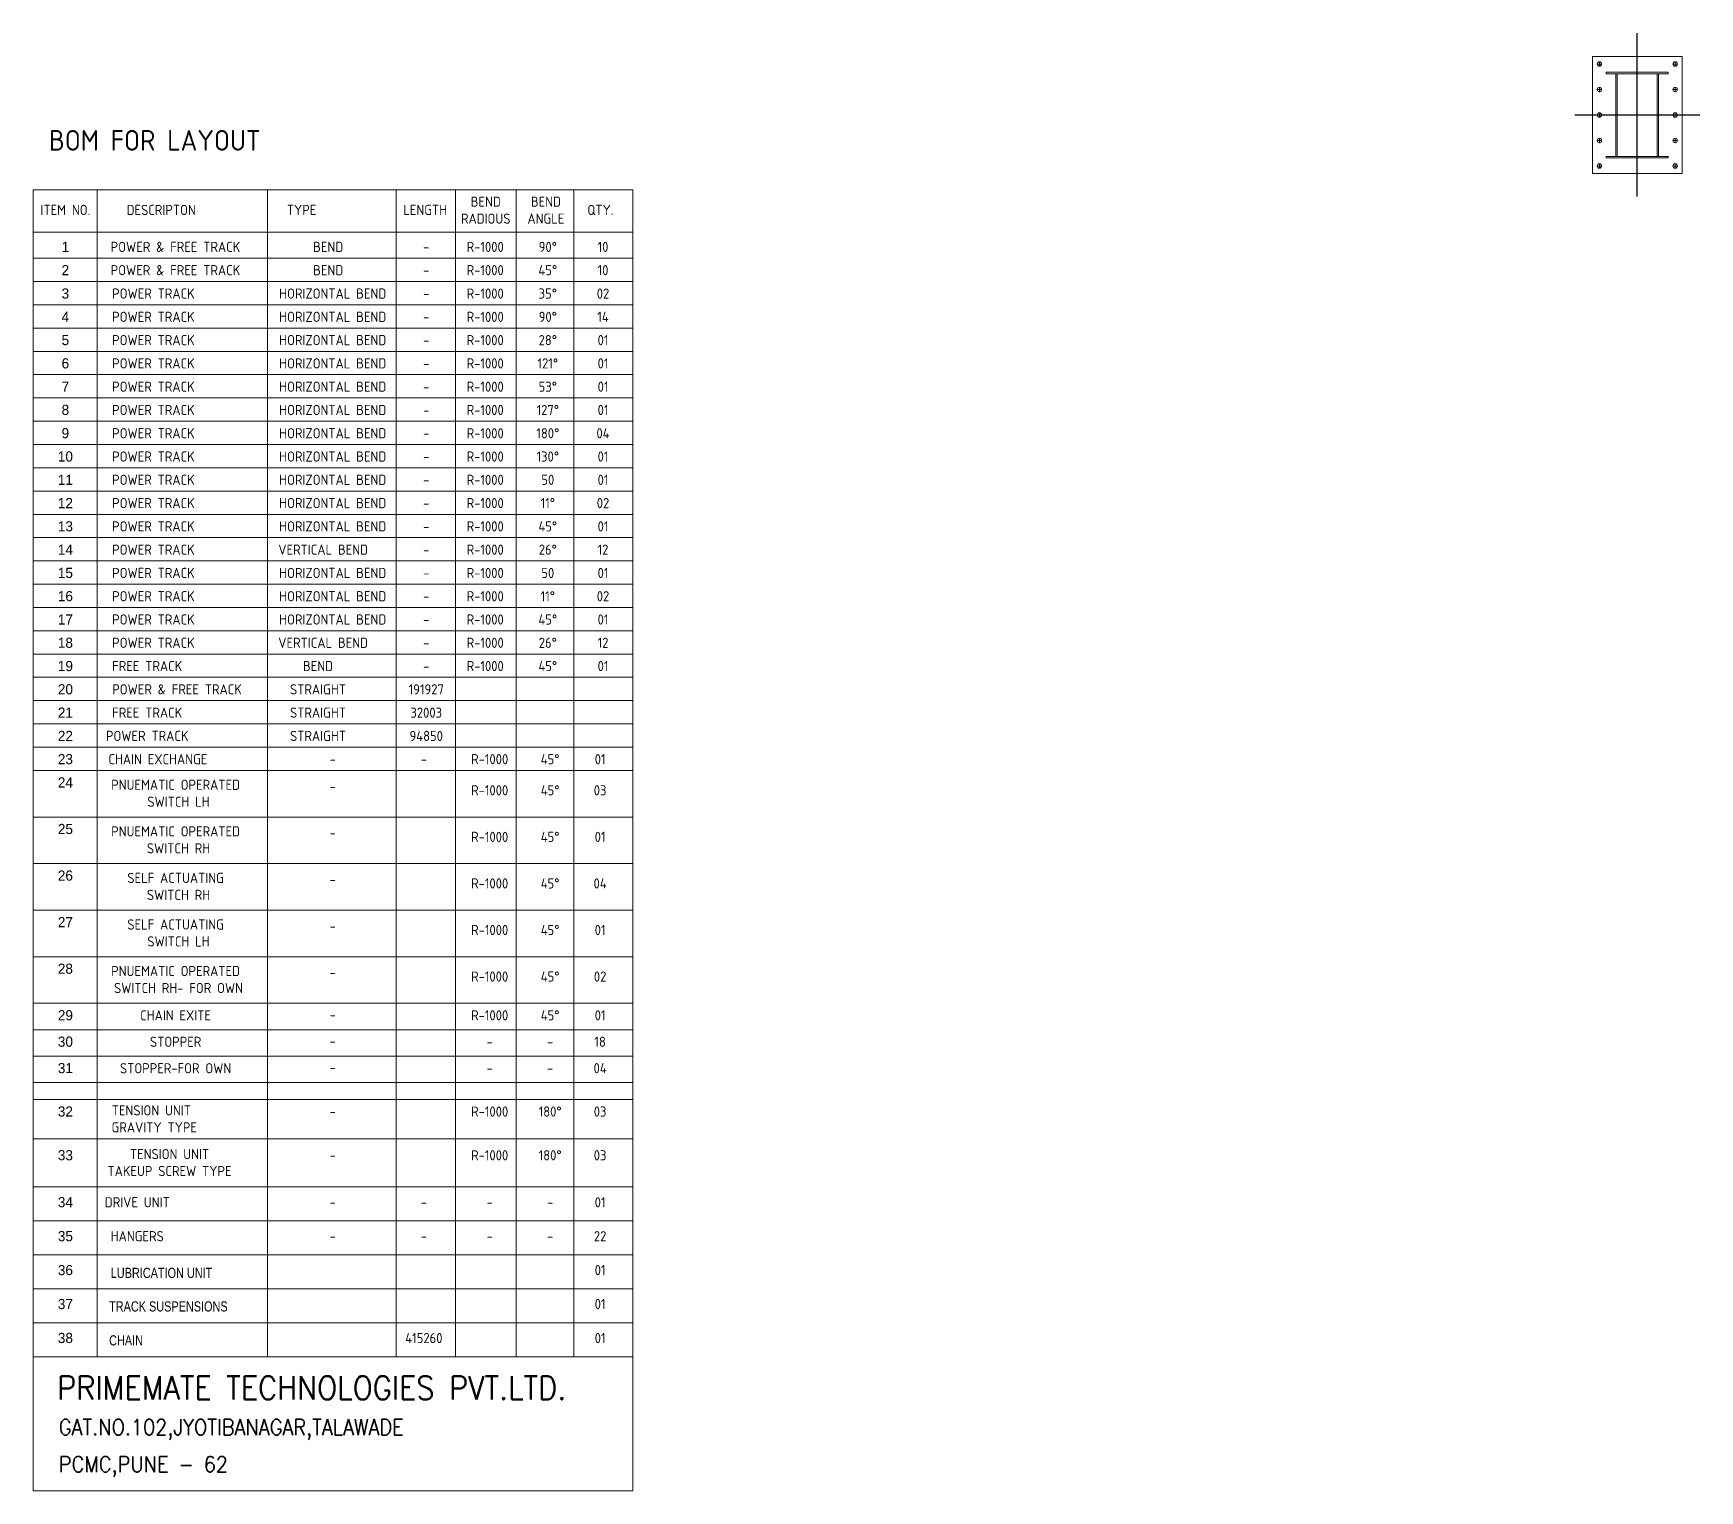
# Model space of a CAD drawing. Header units: inches. Extents: x 702888 to 852715, y 9845 to 271320.
# Drawn here: x 734610 to 746700, y 61179 to 71752 of the extents above; entities that cross this region are included whole.
import ezdxf

# ---------------------------------------------------------------- set-up
doc = ezdxf.new("R2010")
doc.units = ezdxf.units.IN
doc.header["$MEASUREMENT"] = 0
doc.layers.get('0').update_dxf_attribs({"lineweight": 5})
doc.layers.add('chain', color=2, linetype='Continuous', lineweight=5)
doc.layers.add('p7', color=253, linetype='Continuous', lineweight=5)
doc.layers.add('DÜNN', color=1, linetype='Continuous')
doc.styles.add('ROMANS', font='romans.shx', dxfattribs={"width": 0.9})

msp = doc.modelspace()

# ---------------------------------------------------------------- texts
at = {"color": 140, "width": 0.8}
for s, p in [('LUBRICATION UNIT', (735172.375, 62721.999)), ('TRACK SUSPENSIONS ', (735160.429, 62478.586)), ('CHAIN', (735160.429, 62232.327))]:
    msp.add_text(s, height=73.7767, dxfattribs=at).set_placement(p)
at = {"color": 140, "attachment_point": 5}
for s, insert, char_height in [('{\\Fisocp|c0;BOM FOR LAYOUT}', (735491.703, 70975.011), 150), ('{\\Fisocp|c0;ITEM NO.}', (734843.13, 70470.427), 73.7767), ('{\\Fisocp|c0;DESCRIPTON}', (735538.268, 70470.427), 73.7767), ('{\\Fisocp|c0;TYPE}', (736556.536, 70470.427), 73.7767), ('{\\Fisocp|c0;LENGTH}', (737453.356, 70470.427), 73.7767), ('{\\Fisocp|c0;BEND \\PRADIOUS}', (737892.676, 70468.751), 73.7767), ('{\\Fisocp|c0;BEND \\PANGLE}', (738329.09, 70468.751), 73.7767), ('{\\Fisocp|c0;QTY.}', (738724.761, 70470.427), 73.7767), ('{\\Fisocp|c0;POWER & FREE TRACK}', (735641.759, 70202.199), 73.7767), ('{\\Fisocp|c0;BEND}', (736749.604, 70202.199), 73.7767), ('{\\Fisocp|c0;R-1000}', (737888.779, 70202.199), 73.7767), ('{\\Fisocp|c0;90%%D}', (738343.021, 70202.199), 73.7767), ('{\\Fisocp|c0;10}', (738743.532, 70202.199), 73.7767), ('{\\Fisocp|c0;-}', (737461.02, 70202.199), 73.7767), ('{\\Fisocp|c0;POWER & FREE TRACK}', (735641.759, 70033.289), 73.7767), ('{\\Fisocp|c0;BEND}', (736749.604, 70033.289), 73.7767), ('{\\Fisocp|c0;-}', (737461.02, 70033.289), 73.7767), ('{\\Fisocp|c0;R-1000}', (737888.779, 70033.289), 73.7767), ('{\\Fisocp|c0;45%%D}', (738343.021, 70033.289), 73.7767), ('{\\Fisocp|c0;10}', (738743.532, 70033.289), 73.7767), ('{\\Fisocp|c0;POWER TRACK}', (735481.713, 69863.641), 73.7767), ('{\\Fisocp|c0;HORIZONTAL BEND}', (736782.503, 69863.641), 73.7767), ('{\\Fisocp|c0;R-1000}', (737888.779, 69863.641), 73.7767), ('{\\Fisocp|c0;35%%D}', (738343.021, 69863.641), 73.7767), ('{\\Fisocp|c0;02}', (738743.532, 69863.641), 73.7767), ('{\\Fisocp|c0;-}', (737461.02, 69863.641), 73.7767), ('{\\Fisocp|c0;POWER TRACK}', (735481.713, 69694.731), 73.7767), ('{\\Fisocp|c0;HORIZONTAL BEND}', (736782.503, 69694.731), 73.7767), ('{\\Fisocp|c0;-}', (737461.02, 69694.731), 73.7767), ('{\\Fisocp|c0;R-1000}', (737888.779, 69694.731), 73.7767), ('{\\Fisocp|c0;90%%D}', (738343.021, 69694.731), 73.7767), ('{\\Fisocp|c0;14}', (738743.532, 69694.731), 73.7767), ('{\\Fisocp|c0;POWER TRACK}', (735481.713, 69525.822), 73.7767), ('{\\Fisocp|c0;HORIZONTAL BEND}', (736782.503, 69525.822), 73.7767), ('{\\Fisocp|c0;-}', (737461.02, 69525.822), 73.7767), ('{\\Fisocp|c0;R-1000}', (737888.779, 69525.822), 73.7767), ('{\\Fisocp|c0;28%%D}', (738343.021, 69525.822), 73.7767), ('{\\Fisocp|c0;01}', (738743.532, 69525.822), 73.7767), ('{\\Fisocp|c0;POWER TRACK}', (735481.713, 69356.913), 73.7767), ('{\\Fisocp|c0;HORIZONTAL BEND}', (736782.503, 69356.913), 73.7767), ('{\\Fisocp|c0;R-1000}', (737888.779, 69356.913), 73.7767), ('{\\Fisocp|c0;121%%D}', (738343.021, 69356.913), 73.7767), ('{\\Fisocp|c0;01}', (738743.532, 69356.913), 73.7767), ('{\\Fisocp|c0;-}', (737461.02, 69356.913), 73.7767), ('{\\Fisocp|c0;POWER TRACK}', (735481.713, 69188.003), 73.7767), ('{\\Fisocp|c0;HORIZONTAL BEND}', (736782.503, 69188.003), 73.7767), ('{\\Fisocp|c0;-}', (737461.02, 69188.003), 73.7767), ('{\\Fisocp|c0;R-1000}', (737888.779, 69188.003), 73.7767), ('{\\Fisocp|c0;53%%D}', (738343.021, 69188.003), 73.7767), ('{\\Fisocp|c0;01}', (738743.532, 69188.003), 73.7767), ('{\\Fisocp|c0;POWER TRACK}', (735481.713, 69019.094), 73.7767), ('{\\Fisocp|c0;HORIZONTAL BEND}', (736782.503, 69019.094), 73.7767), ('{\\Fisocp|c0;R-1000}', (737888.779, 69019.094), 73.7767), ('{\\Fisocp|c0;127%%D}', (738343.021, 69019.094), 73.7767), ('{\\Fisocp|c0;01}', (738743.532, 69019.094), 73.7767), ('{\\Fisocp|c0;-}', (737461.02, 69019.094), 73.7767), ('{\\Fisocp|c0;POWER TRACK}', (735481.713, 68850.185), 73.7767), ('{\\Fisocp|c0;HORIZONTAL BEND}', (736782.503, 68850.185), 73.7767), ('{\\Fisocp|c0;-}', (737461.02, 68850.185), 73.7767), ('{\\Fisocp|c0;R-1000}', (737888.779, 68850.185), 73.7767), ('{\\Fisocp|c0;180%%D}', (738343.021, 68850.185), 73.7767), ('{\\Fisocp|c0;04}', (738743.532, 68850.185), 73.7767), ('{\\Fisocp|c0;POWER TRACK}', (735481.713, 68681.275), 73.7767), ('{\\Fisocp|c0;HORIZONTAL BEND}', (736782.503, 68681.275), 73.7767), ('{\\Fisocp|c0;-}', (737461.02, 68681.275), 73.7767), ('{\\Fisocp|c0;R-1000}', (737888.779, 68681.275), 73.7767), ('{\\Fisocp|c0;130%%D}', (738343.021, 68681.275), 73.7767), ('{\\Fisocp|c0;01}', (738743.532, 68681.275), 73.7767), ('{\\Fisocp|c0;POWER TRACK}', (735481.713, 68512.366), 73.7767), ('{\\Fisocp|c0;HORIZONTAL BEND}', (736782.503, 68512.366), 73.7767), ('{\\Fisocp|c0;R-1000}', (737888.779, 68512.366), 73.7767), ('{\\Fisocp|c0;50}', (738343.021, 68512.366), 73.7767), ('{\\Fisocp|c0;01}', (738743.532, 68512.366), 73.7767), ('{\\Fisocp|c0;-}', (737461.02, 68512.366), 73.7767), ('{\\Fisocp|c0;POWER TRACK}', (735481.713, 68343.457), 73.7767), ('{\\Fisocp|c0;HORIZONTAL BEND}', (736782.503, 68343.457), 73.7767), ('{\\Fisocp|c0;-}', (737461.02, 68343.457), 73.7767), ('{\\Fisocp|c0;R-1000}', (737888.779, 68343.457), 73.7767), ('{\\Fisocp|c0;11%%D}', (738343.021, 68343.457), 73.7767), ('{\\Fisocp|c0;02}', (738743.532, 68343.457), 73.7767), ('{\\Fisocp|c0;POWER TRACK}', (735481.713, 68174.547), 73.7767), ('{\\Fisocp|c0;HORIZONTAL BEND}', (736782.503, 68174.547), 73.7767), ('{\\Fisocp|c0;R-1000}', (737888.779, 68174.547), 73.7767), ('{\\Fisocp|c0;45%%D}', (738343.021, 68174.547), 73.7767), ('{\\Fisocp|c0;01}', (738743.532, 68174.547), 73.7767), ('{\\Fisocp|c0;-}', (737461.02, 68174.547), 73.7767), ('{\\Fisocp|c0;POWER TRACK}', (735481.713, 68005.638), 73.7767), ('{\\Fisocp|c0;VERTICAL BEND}', (736713.117, 68005.638), 73.7767), ('{\\Fisocp|c0;-}', (737461.02, 68005.638), 73.7767), ('{\\Fisocp|c0;R-1000}', (737888.779, 68005.638), 73.7767), ('{\\Fisocp|c0;26%%D}', (738343.021, 68005.638), 73.7767), ('{\\Fisocp|c0;12}', (738743.532, 68005.638), 73.7767), ('{\\Fisocp|c0;POWER TRACK}', (735481.713, 67836.729), 73.7767), ('{\\Fisocp|c0;HORIZONTAL BEND}', (736782.503, 67836.729), 73.7767), ('{\\Fisocp|c0;-}', (737461.02, 67836.729), 73.7767), ('{\\Fisocp|c0;R-1000}', (737888.779, 67836.729), 73.7767), ('{\\Fisocp|c0;50}', (738343.021, 67836.729), 73.7767), ('{\\Fisocp|c0;01}', (738743.532, 67836.729), 73.7767), ('{\\Fisocp|c0;POWER TRACK}', (735481.713, 67667.819), 73.7767), ('{\\Fisocp|c0;HORIZONTAL BEND}', (736782.503, 67667.819), 73.7767), ('{\\Fisocp|c0;R-1000}', (737888.779, 67667.819), 73.7767), ('{\\Fisocp|c0;11%%D}', (738343.021, 67667.819), 73.7767), ('{\\Fisocp|c0;02}', (738743.532, 67667.819), 73.7767), ('{\\Fisocp|c0;-}', (737461.02, 67667.819), 73.7767), ('{\\Fisocp|c0;POWER TRACK}', (735481.713, 67498.91), 73.7767), ('{\\Fisocp|c0;HORIZONTAL BEND}', (736782.503, 67498.91), 73.7767), ('{\\Fisocp|c0;-}', (737461.02, 67498.91), 73.7767), ('{\\Fisocp|c0;R-1000}', (737888.779, 67498.91), 73.7767), ('{\\Fisocp|c0;45%%D}', (738343.021, 67498.91), 73.7767), ('{\\Fisocp|c0;01}', (738743.532, 67498.91), 73.7767), ('{\\Fisocp|c0;POWER TRACK}', (735481.713, 67330.001), 73.7767), ('{\\Fisocp|c0;VERTICAL BEND}', (736713.117, 67330.001), 73.7767), ('{\\Fisocp|c0;R-1000}', (737888.779, 67330.001), 73.7767), ('{\\Fisocp|c0;26%%D}', (738343.021, 67330.001), 73.7767), ('{\\Fisocp|c0;12}', (738743.532, 67330.001), 73.7767), ('{\\Fisocp|c0;-}', (737461.02, 67330.001), 73.7767), ('19', (734843.13, 67161.091), 73.7767), ('{\\Fisocp|c0;FREE TRACK}', (735436.769, 67161.091), 73.7767), ('{\\Fisocp|c0;BEND}', (736675.663, 67161.091), 73.7767), ('{\\Fisocp|c0;-}', (737461.02, 67161.091), 73.7767), ('{\\Fisocp|c0;R-1000}', (737888.779, 67161.091), 73.7767), ('{\\Fisocp|c0;45%%D}', (738343.021, 67161.091), 73.7767), ('{\\Fisocp|c0;01}', (738743.532, 67161.091), 73.7767), ('20', (734843.13, 66992.182), 73.7767), ('{\\Fisocp|c0;POWER & FREE TRACK}', (735653.089, 66992.182), 73.7767), ('{\\Fisocp|c0;STRAIGHT}', (736675.663, 66992.182), 73.7767), ('{\\Fisocp|c0;191927}', (737461.02, 66992.182), 73.7767), ('21', (734843.13, 66823.273), 73.7767), ('{\\Fisocp|c0;FREE TRACK}', (735436.769, 66823.273), 73.7767), ('{\\Fisocp|c0;STRAIGHT}', (736675.663, 66823.273), 73.7767), ('{\\Fisocp|c0;32003}', (737461.02, 66823.273), 73.7767), ('22', (734843.13, 66654.363), 73.7767), ('{\\Fisocp|c0;POWER TRACK}', (735436.769, 66654.363), 73.7767), ('{\\Fisocp|c0;STRAIGHT}', (736675.663, 66654.363), 73.7767), ('{\\Fisocp|c0;94850}', (737461.02, 66654.363), 73.7767), ('{\\Fisocp|c0;CHAIN EXCHANGE}', (735514.288, 66485.454), 73.7767), ('{\\Fisocp|c0;R-1000}', (737921.202, 66485.454), 73.7767), ('{\\Fisocp|c0;45%%D}', (738359.933, 66485.454), 73.7767), ('{\\Fisocp|c0;01}', (738722.48, 66485.454), 73.7767), ('{\\Fisocp|c0;-}', (736782.503, 66485.454), 73.7767), ('{\\Fisocp|c0;-}', (737443.956, 66485.454), 73.7767), ('{\\Fisocp|c0;PNUEMATIC OPERATED\\P SWITCH LH}', (735642.586, 66238.382), 73.7767), ('{\\Fisocp|c0;-}', (736782.503, 66288.63), 73.7767), ('{\\Fisocp|c0;R-1000}', (737921.202, 66259.922), 73.7767), ('{\\Fisocp|c0;45%%D}', (738359.933, 66259.922), 73.7767), ('{\\Fisocp|c0;03}', (738722.48, 66259.922), 73.7767), ('{\\Fisocp|c0;PNUEMATIC OPERATED\\P SWITCH RH}', (735642.586, 65900.563), 73.7767), ('{\\Fisocp|c0;-}', (736782.503, 65950.811), 73.7767), ('{\\Fisocp|c0;R-1000}', (737921.202, 65922.104), 73.7767), ('{\\Fisocp|c0;45%%D}', (738359.933, 65922.104), 73.7767), ('{\\Fisocp|c0;01}', (738722.48, 65922.104), 73.7767), ('{\\Fisocp|c0;-}', (736782.503, 65612.993), 73.7767), ('{\\Fisocp|c0;R-1000}', (737921.202, 65584.285), 73.7767), ('{\\Fisocp|c0;45%%D}', (738359.933, 65584.285), 73.7767), ('{\\Fisocp|c0;04}', (738722.48, 65584.285), 73.7767), ('{\\Fisocp|c0;R-1000}', (737921.202, 65246.466), 73.7767), ('{\\Fisocp|c0;45%%D}', (738359.933, 65246.466), 73.7767), ('{\\Fisocp|c0;01}', (738722.48, 65246.466), 73.7767), ('{\\Fisocp|c0;-}', (736782.503, 65275.174), 73.7767), ('{\\Fisocp|c0;PNUEMATIC OPERATED\\P SWITCH RH- FOR OWN}', (735642.586, 64887.108), 73.7767), ('{\\Fisocp|c0;-}', (736782.503, 64937.356), 73.7767), ('{\\Fisocp|c0;R-1000}', (737921.202, 64908.648), 73.7767), ('{\\Fisocp|c0;45%%D}', (738359.933, 64908.648), 73.7767), ('{\\Fisocp|c0;02}', (738722.48, 64908.648), 73.7767), ('{\\Fisocp|c0;-}', (736782.503, 64631.75), 73.7767), ('{\\Fisocp|c0;R-1000}', (737921.202, 64627.452), 73.7767), ('{\\Fisocp|c0;45%%D}', (738359.933, 64627.452), 73.7767), ('{\\Fisocp|c0;01}', (738722.48, 64627.452), 73.7767), ('{\\Fisocp|c0;-}', (736782.503, 64440.045), 73.7767), ('{\\Fisocp|c0;18}', (738722.48, 64435.746), 73.7767), ('{\\Fisocp|c0;-}', (737921.202, 64435.746), 73.7767), ('{\\Fisocp|c0;-}', (738359.933, 64435.746), 73.7767), ('{\\Fisocp|c0;-}', (736782.503, 64248.339), 73.7767), ('{\\Fisocp|c0;-}', (737921.202, 64244.041), 73.7767), ('{\\Fisocp|c0;-}', (738359.933, 64244.041), 73.7767), ('{\\Fisocp|c0;04}', (738722.48, 64244.041), 73.7767), ('{\\Fisocp|c0;TENSION UNIT\\P GRAVITY TYPE}', (735466.539, 63876.142), 73.7767), ('{\\Fisocp|c0;R-1000}', (737921.202, 63929.223), 73.7767), ('{\\Fisocp|c0;180%%D}', (738359.933, 63929.223), 73.7767), ('{\\Fisocp|c0;03}', (738722.48, 63929.223), 73.7767), ('{\\Fisocp|c0;-}', (736782.503, 63929.223), 73.7767), ('{\\Fisocp|c0;TENSION UNIT\\PTAKEUP SCREW TYPE}', (735598.543, 63558.998), 73.7767), ('{\\Fisocp|c0;-}', (736782.503, 63612.079), 73.7767), ('{\\Fisocp|c0;R-1000}', (737921.202, 63612.079), 73.7767), ('{\\Fisocp|c0;180%%D}', (738359.933, 63612.079), 73.7767), ('{\\Fisocp|c0;03}', (738722.48, 63612.079), 73.7767), ('{\\Fisocp|c0;DRIVE UNIT}', (735364.55, 63271.087), 73.7767), ('{\\Fisocp|c0;-}', (736782.503, 63271.087), 73.7767), ('{\\Fisocp|c0;-}', (737443.956, 63271.087), 73.7767), ('{\\Fisocp|c0;-}', (737921.202, 63271.087), 73.7767), ('{\\Fisocp|c0;-}', (738359.933, 63271.087), 73.7767), ('{\\Fisocp|c0;01}', (738722.48, 63271.087), 73.7767), ('{\\Fisocp|c0;HANGERS}', (735364.55, 63024.828), 73.7767), ('{\\Fisocp|c0;-}', (736782.503, 63024.828), 73.7767), ('{\\Fisocp|c0;-}', (737443.956, 63024.828), 73.7767), ('{\\Fisocp|c0;-}', (737921.202, 63024.828), 73.7767), ('{\\Fisocp|c0;-}', (738359.933, 63024.828), 73.7767), ('{\\Fisocp|c0;22}', (738722.48, 63024.828), 73.7767), ('{\\Fisocp|c0;01}', (738722.48, 62778.57), 73.7767), ('{\\Fisocp|c0;01}', (738722.48, 62532.311), 73.7767), ('{\\Fisocp|c0;415260}', (737443.956, 62286.052), 73.7767), ('{\\Fisocp|c0;01}', (738722.48, 62286.052), 73.7767)]:
    msp.add_mtext(s, dxfattribs=dict(at, insert=insert, char_height=char_height))
for s, insert, char_height, width in [('1', (734843.13, 70202.199), 73.777, 64.2392), ('2', (734843.13, 70033.289), 73.777, 64.2392), ('3', (734843.13, 69863.641), 73.777, 64.2392), ('4', (734843.13, 69694.731), 73.777, 64.2392), ('5', (734843.13, 69525.822), 73.777, 64.2392), ('6', (734843.13, 69356.913), 73.777, 64.2392), ('7', (734843.13, 69188.003), 73.777, 64.2392), ('8', (734843.13, 69019.094), 73.777, 64.2392), ('9', (734843.13, 68850.185), 73.777, 64.2392), ('10', (734843.13, 68681.275), 73.7767, 64.2392), ('11', (734843.13, 68512.366), 73.7767, 64.2392), ('12', (734843.13, 68343.457), 73.7767, 64.2392), ('13', (734843.13, 68174.547), 73.7767, 64.2392), ('14', (734843.13, 68005.638), 73.7767, 64.2392), ('15', (734843.13, 67836.729), 73.7767, 64.2392), ('16', (734843.13, 67667.819), 73.7767, 64.2392), ('17', (734843.13, 67498.91), 73.7767, 64.2392), ('18', (734843.13, 67330.001), 73.7767, 64.2392), ('23', (734843.13, 66485.454), 73.7767, 64.2392), ('24', (734843.13, 66316.545), 73.7767, 64.2392), ('25', (734843.13, 65978.726), 73.7767, 64.2392), ('26', (734843.13, 65640.908), 73.7767, 64.2392), ('{\\Fisocp|c0;SELF ACTUATING\\P SWITCH RH}', (735642.586, 65562.745), 73.7767, 970.67671), ('27', (734843.13, 65303.089), 73.7767, 64.2392), ('{\\Fisocp|c0;SELF ACTUATING\\P SWITCH LH}', (735642.586, 65224.926), 73.7767, 970.67671), ('28', (734843.13, 64965.27), 73.7767, 64.2392), ('29', (734843.13, 64627.452), 73.7767, 64.2392), ('{\\Fisocp|c0;CHAIN EXITE}', (735642.586, 64626.912), 73.7767, 970.67671), ('30', (734843.13, 64435.746), 73.7767, 64.2392), ('{\\Fisocp|c0;STOPPER}', (735642.586, 64435.206), 73.7767, 970.67671), ('31', (734843.13, 64244.041), 73.7767, 64.2392), ('{\\Fisocp|c0;STOPPER-FOR OWN}', (735642.586, 64243.501), 73.7767, 970.67671), ('32', (734843.13, 63929.223), 73.7767, 64.2392), ('33', (734843.13, 63612.079), 73.7767, 64.2392), ('34', (734843.13, 63271.087), 73.7767, 64.2392), ('35', (734843.13, 63024.828), 73.7767, 64.2392), ('36', (734843.13, 62778.57), 73.7767, 64.2392), ('37', (734843.13, 62532.311), 73.7767, 64.2392), ('38', (734843.13, 62286.052), 73.7767, 64.2392)]:
    msp.add_mtext(s, dxfattribs=dict(at, insert=insert, char_height=char_height, width=width))
at = {"layer": 'p7', "color": 6, "style": 'ROMANS', "width": 0.9}
for s, height, p in [('PRIMEMATE TECHNOLOGIES PVT.LTD.', 170.9939, (734783.991, 61839.221)), ('GAT.NO.102,JYOTIBANAGAR,TALAWADE', 113.99593, (734795.68, 61582.487)), ('PCMC,PUNE - 62', 113.99593, (734795.68, 61313.645))]:
    msp.add_text(s, height=height, dxfattribs=at).set_placement(p)

# ---------------------------------------------------------------- blocks, each defined once
blk = doc.blocks.new('rtr6u5')
at = {"color": 3}
for p, q in [((745972, 319610), (745972, 319646)), ((746522, 319610), (746522, 319646)), ((745990, 319628), (745954, 319628)), ((746504, 319628), (746540, 319628)), ((745990, 319443), (745954, 319443)), ((745972, 319425), (745972, 319461)), ((746504, 319443), (746540, 319443)), ((746522, 319425), (746522, 319461)), ((745972, 319276), (745972, 319240)), ((746522, 319276), (746522, 319240)), ((745990, 319258), (745954, 319258)), ((746504, 319258), (746540, 319258)), ((745990, 319073), (745954, 319073)), ((745972, 319091), (745972, 319055)), ((746504, 319073), (746540, 319073)), ((746522, 319091), (746522, 319055)), ((745990, 318888), (745954, 318888)), ((745972, 318906), (745972, 318870)), ((746504, 318888), (746540, 318888)), ((746522, 318906), (746522, 318870))]:
    blk.add_line(p, q, dxfattribs=at)
for points in [[(746572, 318833), (746572, 319683), (745922, 319683), (745922, 318833)], [(746472, 319568), (746472, 319558), (746022, 319558), (746022, 319568)], [(746102, 318958), (746102, 319558), (746092, 319558), (746092, 318958)], [(746402, 318958), (746402, 319558), (746392, 319558), (746392, 318958)], [(746472, 318948), (746472, 318958), (746022, 318958), (746022, 318948)]]:
    blk.add_lwpolyline(points, close=True)
for centre in [(745972, 319628), (746522, 319628), (745972, 319443), (746522, 319443), (745972, 319258), (746522, 319258), (745972, 319073), (746522, 319073), (745972, 318888), (746522, 318888)]:
    blk.add_circle(centre, 16, dxfattribs=at)
at = {"layer": 'DÜNN'}
for p, q in [((746247, 318666), (746247, 319851)), ((746700, 319258), (745794, 319258))]:
    blk.add_line(p, q, dxfattribs=at)

# ---------------------------------------------------------------- linework, layer by layer
at = {"color": 150}
for p, q in [((734610.495, 70616.191), (734610.495, 62150.877)), ((734610.495, 70616.191), (738959.952, 70616.191)), ((735073.381, 70616.191), (735073.381, 62150.877)), ((736308.862, 70616.191), (736308.862, 62150.877)), ((737242.812, 70616.191), (737242.812, 62150.877)), ((737673.528, 62150.877), (737673.528, 70616.191)), ((738112.26, 62150.877), (738112.26, 70616.191)), ((738532.305, 62150.877), (738532.305, 70616.191)), ((738959.952, 70616.191), (738959.952, 62150.877)), ((734610.495, 70308.694), (738959.952, 70308.694)), ((734610.495, 70119.786), (738959.952, 70119.786)), ((734610.495, 69950.876), (738959.952, 69950.876)), ((734610.495, 69781.967), (738959.952, 69781.967)), ((734610.495, 69781.967), (738959.952, 69781.967)), ((734610.495, 69781.967), (738959.952, 69781.967)), ((734610.495, 69613.058), (738959.952, 69613.058)), ((734610.495, 69613.058), (738959.952, 69613.058)), ((734610.495, 69613.058), (738959.952, 69613.058)), ((734610.495, 69444.148), (738959.952, 69444.148)), ((734610.495, 69444.148), (738959.952, 69444.148)), ((734610.495, 69444.148), (738959.952, 69444.148)), ((734610.495, 69275.239), (738959.952, 69275.239)), ((734610.495, 69106.33), (738959.952, 69106.33)), ((734610.495, 69106.33), (738959.952, 69106.33)), ((734610.495, 69106.33), (738959.952, 69106.33)), ((734610.495, 68937.42), (738959.952, 68937.42)), ((734610.495, 68937.42), (738959.952, 68937.42)), ((734610.495, 68937.42), (738959.952, 68937.42)), ((734610.495, 68768.511), (738959.952, 68768.511)), ((734610.495, 68599.602), (738959.952, 68599.602)), ((734610.495, 68599.602), (738959.952, 68599.602)), ((734610.495, 68599.602), (738959.952, 68599.602)), ((734610.495, 68430.692), (738959.952, 68430.692)), ((734610.495, 68261.783), (738959.952, 68261.783)), ((734610.495, 68261.783), (738959.952, 68261.783)), ((734610.495, 68261.783), (738959.952, 68261.783)), ((734610.495, 68092.874), (738959.952, 68092.874)), ((734610.495, 68092.874), (738959.952, 68092.874)), ((734610.495, 68092.874), (738959.952, 68092.874)), ((734610.495, 67923.964), (738959.952, 67923.964)), ((734610.495, 67923.964), (738959.952, 67923.964)), ((734610.495, 67923.964), (738959.952, 67923.964)), ((734610.495, 67755.055), (738959.952, 67755.055)), ((734610.495, 67586.146), (738959.952, 67586.146)), ((734610.495, 67586.146), (738959.952, 67586.146)), ((734610.495, 67586.146), (738959.952, 67586.146)), ((734610.495, 67417.236), (738959.952, 67417.236)), ((734610.495, 67417.236), (738959.952, 67417.236)), ((734610.495, 67417.236), (738959.952, 67417.236)), ((734610.495, 67248.327), (738959.952, 67248.327)), ((734610.495, 67248.327), (738959.952, 67248.327)), ((734610.495, 67248.327), (738959.952, 67248.327)), ((734610.495, 67079.418), (738959.952, 67079.418)), ((734610.495, 66910.508), (738959.952, 66910.508)), ((734610.495, 66741.599), (738959.952, 66741.599)), ((734610.495, 66572.69), (738959.952, 66572.69)), ((734610.495, 66403.78), (738959.952, 66403.78)), ((734610.495, 66065.962), (738959.952, 66065.962)), ((734610.495, 65728.143), (738959.952, 65728.143)), ((734610.495, 65390.324), (738959.952, 65390.324)), ((734610.495, 65052.506), (738959.952, 65052.506)), ((734610.495, 64714.687), (738959.952, 64714.687)), ((734610.495, 64522.982), (738959.952, 64522.982)), ((734610.495, 64331.276), (738959.952, 64331.276)), ((734610.495, 64139.571), (738959.952, 64139.571)), ((734610.495, 64016.459), (738959.952, 64016.459)), ((734610.495, 63731.538), (738959.952, 63731.538)), ((734610.495, 63382.17), (738959.952, 63382.17)), ((734610.495, 63135.912), (738959.952, 63135.912)), ((734610.495, 62889.653), (738959.952, 62889.653)), ((734610.495, 62643.394), (738959.952, 62643.394)), ((734610.495, 62397.136), (738959.952, 62397.136)), ((734610.495, 62150.877), (738959.952, 62150.877))]:
    msp.add_line(p, q, dxfattribs=at)
at = {"layer": 'chain', "color": 1}
msp.add_lwpolyline([(738959.952, 61178.707), (734610.495, 61178.707), (734610.495, 62150.877), (738959.952, 62150.877)], close=True, dxfattribs=at)

# ---------------------------------------------------------------- block references
msp.add_blockref('rtr6u5', (0, -248099.118))

msp.set_redraw_order([(e.dxf.handle, doc.entitydb.next_handle()) for e in msp.query("TEXT MTEXT ATTDEF DIMENSION ARC_DIMENSION")])  # texts and dimensions are drawn at this point

doc.saveas('drawing.dxf')
